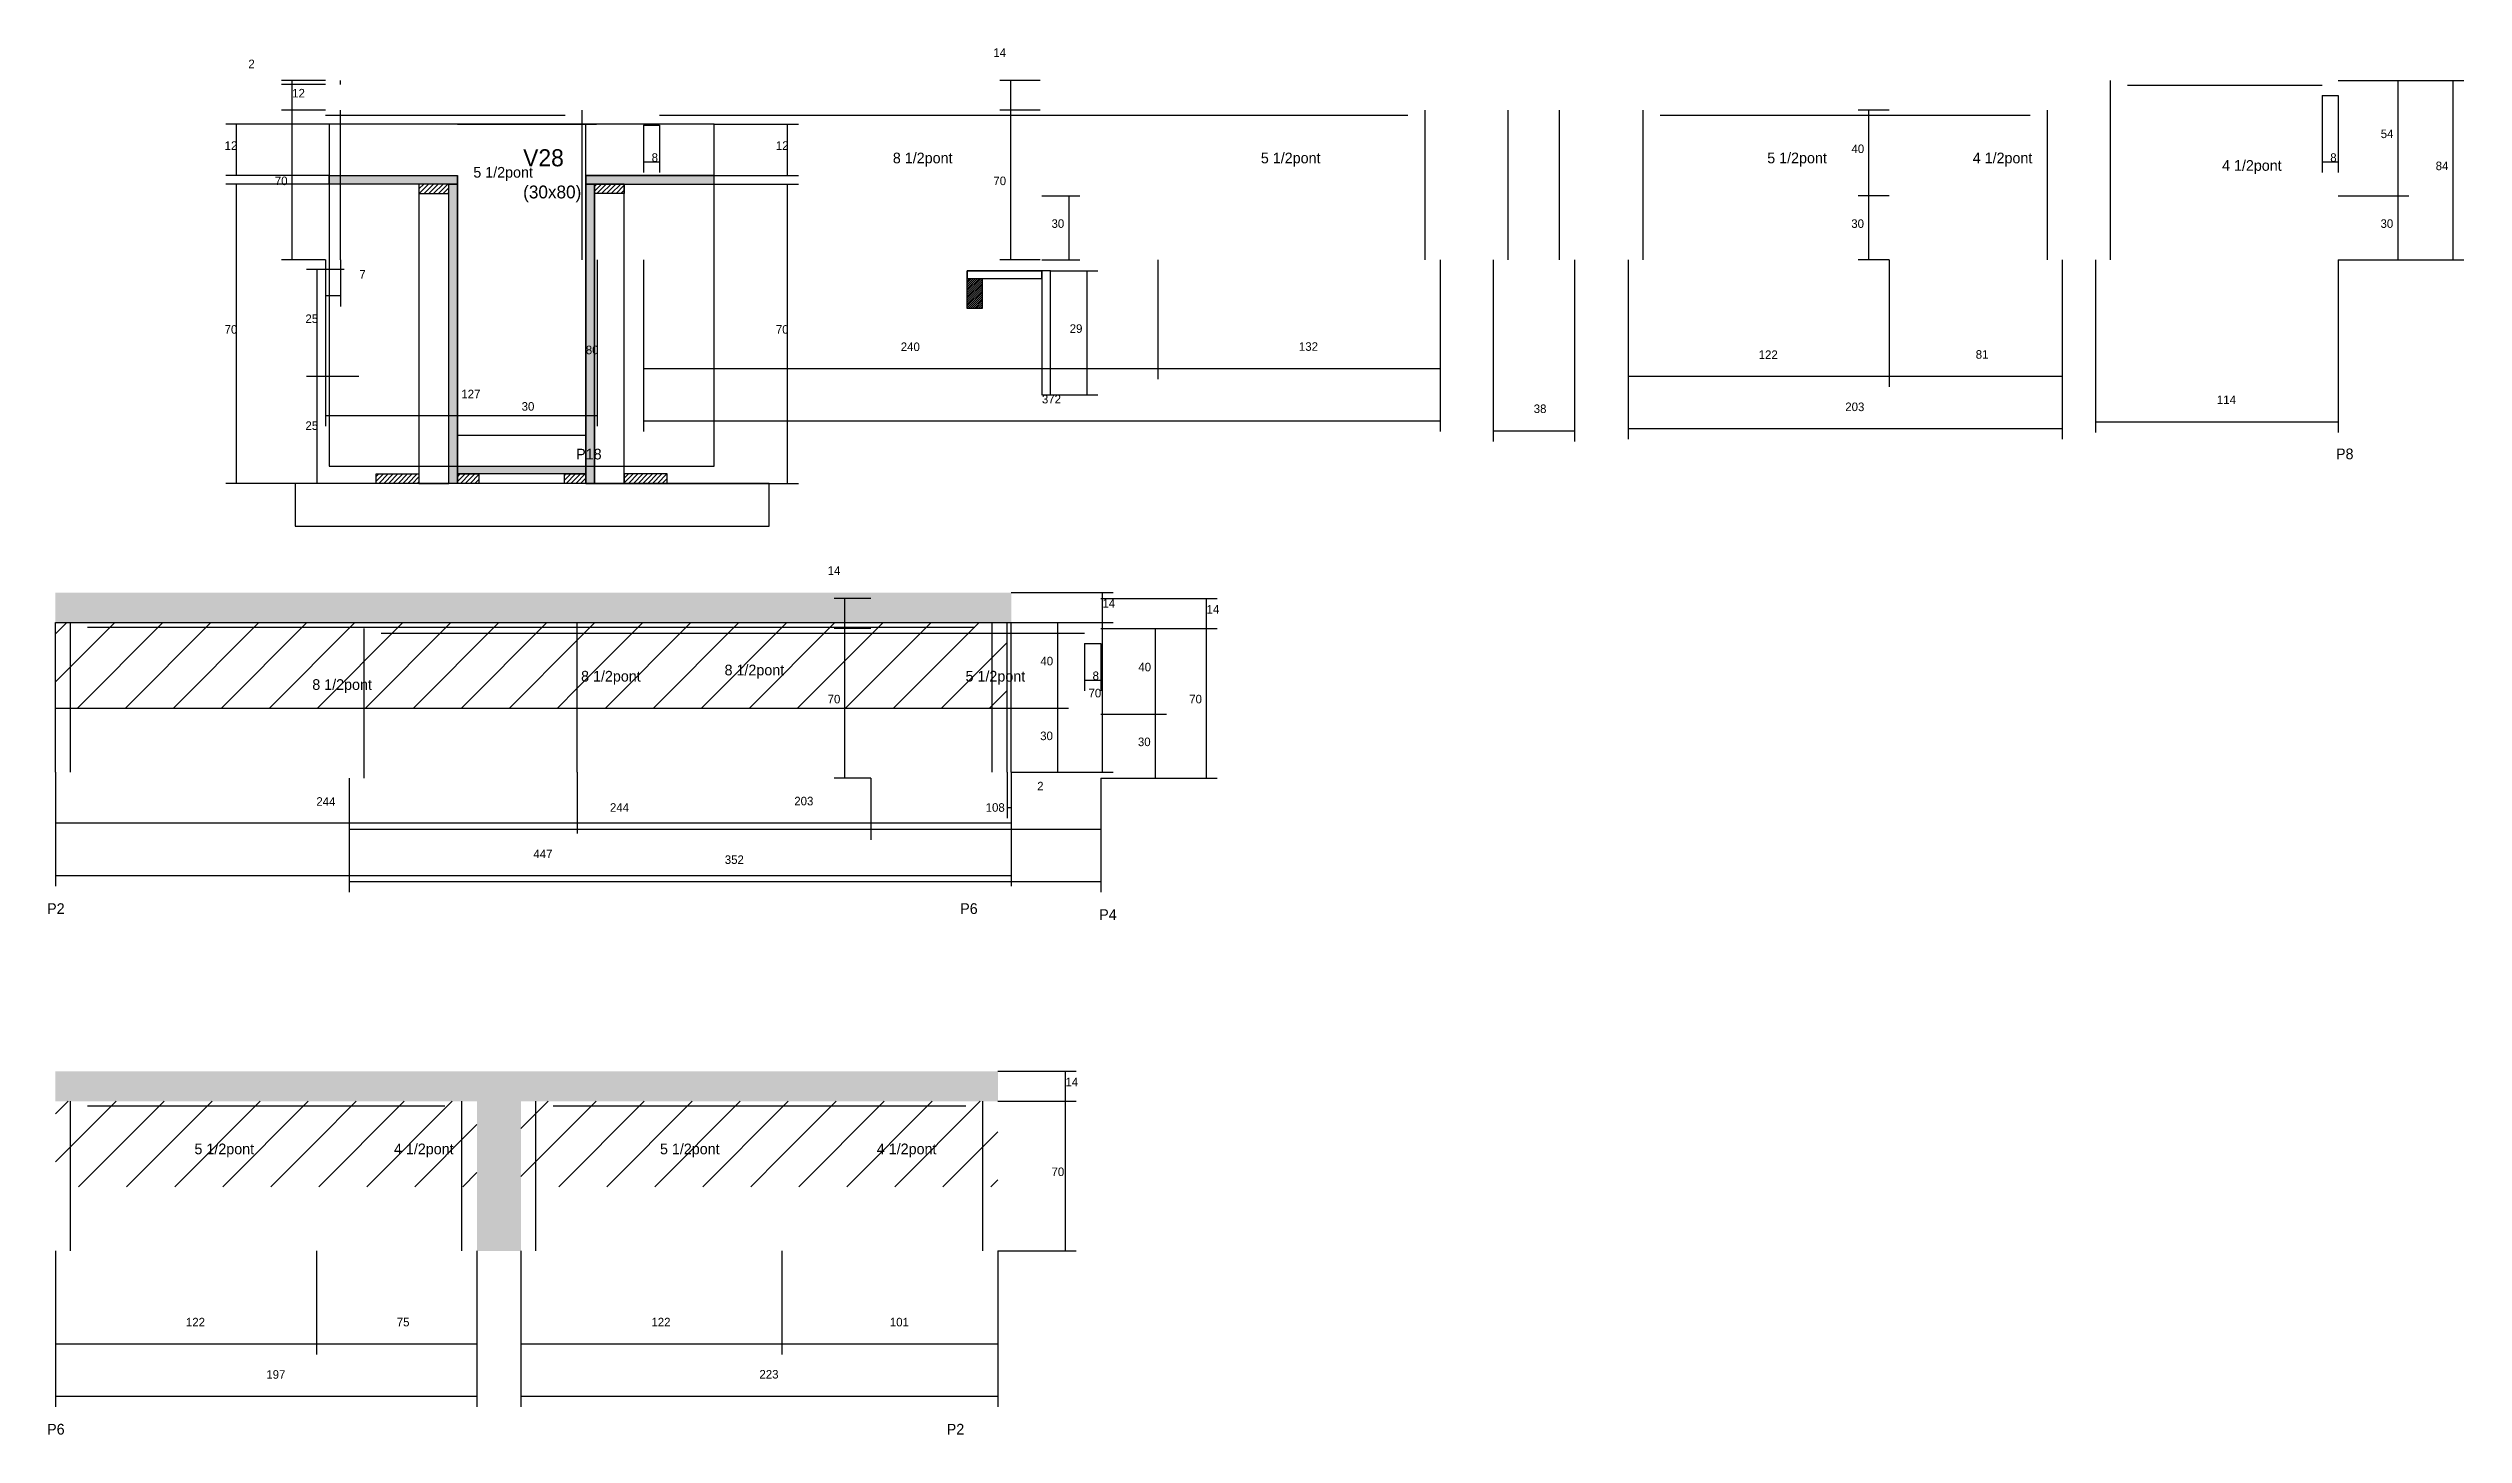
# Model space of a CAD drawing. Header units: metres. Extents: x -2848 to 22762, y -45195 to 1016.
# Drawn here: x 7778 to 8908, y -35788 to -35140 of the extents above; entities that cross this region are included whole.
import ezdxf

# ---------------------------------------------------------------- set-up
doc = ezdxf.new("R2010")
doc.units = ezdxf.units.M
for name, color, linetype in [('CONCRETO', 251, 'Continuous'), ('COTA', 4, 'Continuous'), ('Cota Seção (2x)', 4, 'Continuous'), ('Hachura', 253, 'Continuous'), ('Madeira', 126, 'Continuous'), ('NOMENCLATURA', 7, 'Continuous'), ('Painéis', 200, 'Continuous'), ('SARR_2.2x7', 40, 'Continuous'), ('Texto Seção', 7, 'Continuous')]:
    doc.layers.add(name, color=color, linetype=linetype)

msp = doc.modelspace()

# ---------------------------------------------------------------- texts
at = {"layer": 'COTA'}
for s, p in [('14', (8219.9, -35143.8)), ('2', (7871.5, -35149.1)), ('12', (7892, -35162.8)), ('12', (7860.4, -35187.3)), ('12', (8118.2, -35187.3)), ('40', (8621.2, -35188.8)), ('54', (8868.7, -35181.8)), ('8', (8060.1, -35192.9)), ('8', (8845.1, -35192.9)), ('84', (8894.4, -35196.8)), ('70', (7883.9, -35203.8)), ('70', (8219.9, -35203.8)), ('30', (8247.1, -35223.8)), ('30', (8621.1, -35223.8)), ('30', (8868.6, -35223.8)), ('7', (7923.4, -35247.5)), ('25', (7898.2, -35268.3)), ('70', (7860.4, -35273.3)), ('70', (8118.2, -35273.3)), ('240', (8176.6, -35281.4)), ('132', (8362.8, -35281.3)), ('122', (8577.8, -35285.1)), ('81', (8679.3, -35285)), ('127', (7971.1, -35303.5)), ('372', (8242.6, -35305.9)), ('38', (8472.6, -35310.4)), ('203', (8618.3, -35309.5)), ('114', (8792.1, -35306.2)), ('25', (7898.2, -35318.3)), ('14', (8142.4, -35386.1)), ('14', (8319.6, -35404.2)), ('40', (8241.9, -35428.4)), ('8', (8266.3, -35435.3)), ('40', (8287.7, -35431.2)), ('70', (8142.4, -35446.2)), ('70', (8311.5, -35446.2)), ('30', (8241.8, -35463.4)), ('30', (8287.5, -35466.2)), ('244', (7903.3, -35494.1)), ('203', (8126.8, -35493.9)), ('2', (8240.4, -35486.9)), ('244', (8040.6, -35496.9)), ('108', (8216.3, -35496.9)), ('447', (8004.8, -35518.6)), ('352', (8094.3, -35521.3)), ('122', (7842.3, -35737.6)), ('75', (7940.9, -35737.6)), ('122', (8060, -35737.6)), ('101', (8171.5, -35737.6)), ('197', (7879.9, -35762.1)), ('223', (8110.5, -35762))]:
    msp.add_text(s, height=4, dxfattribs=at).set_placement(p)
at = {"layer": 'Cota Seção (2x)'}
for s, p in [('29', (8255.6, -35272.9)), ('80', (8029.3, -35282.9)), ('30', (7999.3, -35309.3)), ('14', (8270.9, -35401.4)), ('70', (8264.4, -35443.4)), ('14', (8253.6, -35625.3)), ('70', (8247.1, -35667.3))]:
    msp.add_text(s, height=4, dxfattribs=at).set_placement(p)
at = {"layer": 'NOMENCLATURA'}
for s, p in [('5 1/2pont', (7976.7, -35200.3)), ('8 1/2pont', (8172.9, -35193.6)), ('5 1/2pont', (8345, -35193.6)), ('5 1/2pont', (8581.8, -35193.6)), ('4 1/2pont', (8677.9, -35193.6)), ('4 1/2pont', (8794.5, -35197.1)), ('P18', (8024.8, -35332.1)), ('P8', (8847.8, -35332)), ('8 1/2pont', (8027.1, -35436)), ('8 1/2pont', (8094.2, -35433.1)), ('5 1/2pont', (8206.9, -35436)), ('8 1/2pont', (7901.4, -35439.9)), ('P2', (7777.4, -35544.7)), ('P6', (8204.4, -35544.7)), ('P4', (8269.4, -35547.5)), ('5 1/2pont', (7846.3, -35657.1)), ('4 1/2pont', (7939.6, -35657.1)), ('5 1/2pont', (8064, -35657.1)), ('4 1/2pont', (8165.4, -35657.1)), ('P6', (7777.4, -35788.2)), ('P2', (8198.1, -35788.2))]:
    msp.add_text(s, height=5, dxfattribs=at).set_placement(p)
at = {"layer": 'Texto Seção'}
for s, height, p in [('V28', 8, (8000, -35195)), ('(30x80)', 6, (8000, -35210))]:
    msp.add_text(s, height=height, dxfattribs=at).set_placement(p)

# ---------------------------------------------------------------- hatches: boundary and pattern name
at = {"layer": 'COTA'}
h = msp.add_hatch(dxfattribs=at)
h.set_pattern_fill('AR-CONC', scale=0.03)
h.paths.add_polyline_path([(8228.3, -35408.4), (8228.3, -35394.4), (7781.3, -35394.4), (7781.3, -35408.4)])
h = msp.add_hatch(dxfattribs=at)
h.set_pattern_fill('AR-CONC', scale=0.03)
h.paths.add_polyline_path([(7978.4, -35702.3), (7999, -35702.3), (7999, -35632.3), (8222, -35632.3), (8222, -35618.3), (7781.3, -35618.3), (7781.3, -35632.3), (7978.4, -35632.3)])
at = {"layer": 'Hachura'}
h = msp.add_hatch(color=8, dxfattribs=at)
h.dxf.hatch_style = 1
h.paths.add_polyline_path([(7909.3, -35203.3), (7909.3, -35199.3), (7909.3, -35199.3), (7969.3, -35199.3), (7969.3, -35199.3), (7969.3, -35203.3), (7969.3, -35203.3), (7909.3, -35203.3)])
h = msp.add_hatch(dxfattribs=at)
h.set_pattern_fill('ANSI31', scale=0.5)
h.paths.add_polyline_path([(7951.3, -35203.3), (7951.3, -35207.7), (7951.3, -35207.7), (7965.3, -35207.7), (7965.3, -35207.7), (7965.3, -35203.3), (7965.3, -35203.3), (7951.3, -35203.3)])
h = msp.add_hatch(color=8, dxfattribs=at)
h.dxf.hatch_style = 1
h.paths.add_polyline_path([(7965.3, -35203.3), (7969.3, -35203.3), (7969.3, -35203.3), (7969.3, -35343.3), (7969.3, -35343.3), (7965.3, -35343.3), (7965.3, -35343.3), (7965.3, -35203.3)])
h = msp.add_hatch(color=8, dxfattribs=at)
h.dxf.hatch_style = 1
h.paths.add_polyline_path([(8089.3, -35203.3), (8089.3, -35199.3), (8089.3, -35199.3), (8029.3, -35199.3), (8029.3, -35199.3), (8029.3, -35203.3), (8029.3, -35203.3), (8089.3, -35203.3)])
h = msp.add_hatch(color=8, dxfattribs=at)
h.dxf.hatch_style = 1
h.paths.add_polyline_path([(8033.3, -35203.3), (8029.3, -35203.3), (8029.3, -35203.3), (8029.3, -35343.3), (8029.3, -35343.3), (8033.3, -35343.3), (8033.3, -35343.3), (8033.3, -35203.3)])
h = msp.add_hatch(dxfattribs=at)
h.set_pattern_fill('ANSI31', scale=0.5)
h.paths.add_polyline_path([(8047.3, -35203.3), (8047.3, -35207.7), (8047.3, -35207.7), (8033.3, -35207.7), (8033.3, -35207.7), (8033.3, -35203.3), (8033.3, -35203.3), (8047.3, -35203.3)])
h = msp.add_hatch(dxfattribs=at)
h.set_pattern_fill('ANSI31', scale=0.5)
h.paths.add_polyline_path([(7931.3, -35343.3), (7931.3, -35338.9), (7931.3, -35338.9), (7951.3, -35338.9), (7951.3, -35338.9), (7951.3, -35343.3), (7951.3, -35343.3), (7931.3, -35343.3)])
h = msp.add_hatch(color=8, dxfattribs=at)
h.dxf.hatch_style = 1
h.paths.add_polyline_path([(7969.3, -35338.9), (7969.3, -35335.3), (7969.3, -35335.3), (8029.3, -35335.3), (8029.3, -35335.3), (8029.3, -35338.9), (8029.3, -35338.9), (7969.3, -35338.9)])
h = msp.add_hatch(dxfattribs=at)
h.set_pattern_fill('ANSI31', scale=0.5)
h.paths.add_polyline_path([(7969.3, -35343.3), (7969.3, -35338.9), (7969.3, -35338.9), (7979.3, -35338.9), (7979.3, -35338.9), (7979.3, -35343.3), (7979.3, -35343.3), (7969.3, -35343.3)])
h = msp.add_hatch(dxfattribs=at)
h.set_pattern_fill('ANSI31', scale=0.5)
h.paths.add_polyline_path([(8019.3, -35343.3), (8019.3, -35338.9), (8019.3, -35338.9), (8029.3, -35338.9), (8029.3, -35338.9), (8029.3, -35343.3), (8029.3, -35343.3), (8019.3, -35343.3)])
h = msp.add_hatch(dxfattribs=at)
h.set_pattern_fill('ANSI31', scale=0.5)
h.paths.add_polyline_path([(8067.3, -35343.3), (8067.3, -35338.9), (8067.3, -35338.9), (8047.3, -35338.9), (8047.3, -35338.9), (8047.3, -35343.3), (8047.3, -35343.3), (8067.3, -35343.3)])
h = msp.add_hatch(dxfattribs=at)
h.set_pattern_fill('ANSI31', scale=5)
h.paths.add_polyline_path([(8025.3, -35408.4), (7781.3, -35408.4), (7781.3, -35448.4), (8025.3, -35448.4)])
h = msp.add_hatch(dxfattribs=at)
h.set_pattern_fill('ANSI31', scale=5)
h.paths.add_polyline_path([(8226.3, -35448.4), (8226.3, -35408.4), (8025.3, -35408.4), (8025.3, -35448.4)])
h = msp.add_hatch(dxfattribs=at)
h.set_pattern_fill('ANSI31', scale=5)
h.paths.add_polyline_path([(7781.3, -35672.3), (7903.3, -35672.3), (7903.3, -35632.3), (7781.3, -35632.3)])
h = msp.add_hatch(dxfattribs=at)
h.set_pattern_fill('ANSI31', scale=5)
h.paths.add_polyline_path([(7903.3, -35632.3), (7903.3, -35672.3), (7978.4, -35672.3), (7978.4, -35632.3)])
h = msp.add_hatch(dxfattribs=at)
h.set_pattern_fill('ANSI31', scale=5)
h.paths.add_polyline_path([(7999, -35672.3), (8121, -35672.3), (8121, -35632.3), (7999, -35632.3)])
h = msp.add_hatch(dxfattribs=at)
h.set_pattern_fill('ANSI31', scale=5)
h.paths.add_polyline_path([(8222, -35672.3), (8222, -35632.3), (8121, -35632.3), (8121, -35672.3)])
at = {"layer": 'Madeira'}
h = msp.add_hatch(dxfattribs=at)
h.set_pattern_fill('ANSI31', scale=0.2)
h.paths.add_polyline_path([(8207.7, -35261.5), (8214.7, -35261.5), (8214.7, -35247.5), (8207.7, -35247.5)])

# ---------------------------------------------------------------- linework, layer by layer
at = {"layer": 'CONCRETO'}
for points in [[(8089.3, -35199.3), (8089.3, -35175.3), (7909.3, -35175.3), (7909.3, -35199.3), (7969.3, -35199.3), (7969.3, -35335.3), (8029.3, -35335.3), (8029.3, -35209.3), (8029.3, -35199.3)], [(7909.3, -35335.3), (8089.3, -35335.3), (8089.3, -35175.3), (7909.3, -35175.3)]]:
    msp.add_lwpolyline(points, close=True, dxfattribs=at)
at = {"layer": 'COTA'}
for p, q in [((7907.6, -35154.8), (7887, -35154.8)), ((7907.6, -35156.8), (7887, -35156.8)), ((7907.6, -35156.8), (7887, -35156.8)), ((7892, -35156.8), (7892, -35154.8)), ((7892, -35168.8), (7892, -35156.8)), ((8241.8, -35154.8), (8223, -35154.8)), ((8228, -35168.8), (8228, -35154.8)), ((8841.3, -35161.8), (8841.3, -35197.9)), ((8848.8, -35154.8), (8907.5, -35154.8)), ((8848.8, -35154.8), (8881.8, -35154.8)), ((8848.8, -35161.8), (8848.8, -35197.9)), ((8876.8, -35208.8), (8876.8, -35154.8)), ((8902.5, -35238.8), (8902.5, -35154.8)), ((7907.6, -35168.8), (7887, -35168.8)), ((7907.6, -35168.8), (7887, -35168.8)), ((7892, -35238.8), (7892, -35168.8)), ((8241.8, -35168.8), (8223, -35168.8)), ((8241.8, -35168.8), (8223, -35168.8)), ((8228, -35238.8), (8228, -35168.8)), ((8638.8, -35168.8), (8624.3, -35168.8)), ((8629.3, -35208.8), (8629.3, -35168.8)), ((7909.3, -35175.3), (7860.9, -35175.3)), ((7865.9, -35199.3), (7865.9, -35175.3)), ((8056.3, -35175.8), (8056.3, -35197.9)), ((8063.8, -35175.8), (8063.8, -35197.9)), ((8089.3, -35175.3), (8128.7, -35175.3)), ((8123.7, -35199.3), (8123.7, -35175.3)), ((8056.3, -35192.9), (8063.8, -35192.9)), ((8841.3, -35192.9), (8848.8, -35192.9)), ((7909.3, -35199.3), (7860.9, -35199.3)), ((7909.3, -35203.3), (7860.9, -35203.3)), ((7865.9, -35343.3), (7865.9, -35203.3)), ((8047.3, -35203.3), (8128.7, -35203.3)), ((8089.3, -35199.3), (8128.7, -35199.3)), ((8123.7, -35343.3), (8123.7, -35203.3)), ((8242.6, -35208.8), (8260.3, -35208.8)), ((8255.3, -35238.8), (8255.3, -35208.8)), ((8638.8, -35208.8), (8624.3, -35208.8)), ((8638.8, -35208.8), (8624.3, -35208.8)), ((8629.3, -35238.8), (8629.3, -35208.8)), ((8848.8, -35208.8), (8881.8, -35208.8)), ((8848.8, -35208.8), (8881.8, -35208.8)), ((8876.8, -35238.8), (8876.8, -35208.8)), ((7907.6, -35238.8), (7887, -35238.8)), ((7907.6, -35238.8), (7907.6, -35316.6)), ((7907.6, -35238.8), (7907.6, -35260.5)), ((7914.6, -35238.8), (7914.6, -35260.5)), ((8034.6, -35238.8), (8034.6, -35316.6)), ((8056.3, -35238.8), (8056.3, -35294.5)), ((8056.3, -35238.8), (8056.3, -35319.1)), ((8241.8, -35238.8), (8223, -35238.8)), ((8242.6, -35238.8), (8260.3, -35238.8)), ((8296.8, -35238.8), (8296.8, -35294.5)), ((8296.8, -35238.8), (8296.8, -35294.5)), ((8428.8, -35238.8), (8428.8, -35294.5)), ((8428.8, -35238.8), (8428.8, -35319.1)), ((8453.6, -35238.8), (8453.6, -35323.7)), ((8491.6, -35238.8), (8491.6, -35323.7)), ((8516.8, -35238.8), (8516.8, -35298.1)), ((8516.8, -35238.8), (8516.8, -35322.7)), ((8638.8, -35238.8), (8624.3, -35238.8)), ((8638.8, -35238.8), (8638.8, -35298.1)), ((8638.8, -35238.8), (8638.8, -35298.1)), ((8719.8, -35238.8), (8719.8, -35298.1)), ((8719.8, -35238.8), (8719.8, -35322.7)), ((8735.3, -35238.8), (8735.3, -35319.5)), ((8848.8, -35238.8), (8848.8, -35319.5)), ((8848.8, -35238.8), (8907.5, -35238.8)), ((8848.8, -35238.8), (8881.8, -35238.8)), ((7916.3, -35243.3), (7898.7, -35243.3)), ((7903.7, -35293.3), (7903.7, -35243.3)), ((7907.6, -35255.5), (7914.6, -35255.5)), ((7916.3, -35293.3), (7898.7, -35293.3)), ((7923.1, -35293.3), (7898.7, -35293.3)), ((7903.7, -35343.3), (7903.7, -35293.3)), ((8056.3, -35289.5), (8296.8, -35289.5)), ((8296.8, -35289.5), (8428.8, -35289.5)), ((8516.8, -35293.1), (8638.8, -35293.1)), ((8638.8, -35293.1), (8719.8, -35293.1)), ((7907.6, -35311.6), (8034.6, -35311.6)), ((8056.3, -35314.1), (8428.8, -35314.1)), ((8453.6, -35318.7), (8491.6, -35318.7)), ((8516.8, -35317.7), (8719.8, -35317.7)), ((8735.3, -35314.5), (8848.8, -35314.5)), ((7931.3, -35343.3), (7860.9, -35343.3)), ((7923.1, -35343.3), (7898.7, -35343.3)), ((8067.3, -35343.3), (8128.7, -35343.3)), ((8162.6, -35397.2), (8145.5, -35397.2)), ((8150.5, -35411.2), (8150.5, -35397.2)), ((8270.1, -35397.2), (8324.6, -35397.2)), ((8319.6, -35411.2), (8319.6, -35397.2)), ((8162.6, -35411.2), (8145.5, -35411.2)), ((8162.6, -35411.2), (8145.5, -35411.2)), ((8150.5, -35481.2), (8150.5, -35411.2)), ((8228.3, -35408.4), (8255, -35408.4)), ((8250, -35448.4), (8250, -35408.4)), ((8270.1, -35411.2), (8324.6, -35411.2)), ((8270.1, -35411.2), (8324.6, -35411.2)), ((8270.1, -35411.2), (8300.8, -35411.2)), ((8295.8, -35451.2), (8295.8, -35411.2)), ((8319.6, -35481.2), (8319.6, -35411.2)), ((8262.6, -35418.2), (8262.6, -35440.3)), ((8270.1, -35418.2), (8270.1, -35440.3)), ((8262.6, -35435.3), (8270.1, -35435.3)), ((8228.3, -35448.4), (8255, -35448.4)), ((8228.3, -35448.4), (8255, -35448.4)), ((8250, -35478.4), (8250, -35448.4)), ((8270.1, -35451.2), (8300.8, -35451.2)), ((8270.1, -35451.2), (8300.8, -35451.2)), ((8295.8, -35481.2), (8295.8, -35451.2)), ((7781.3, -35478.4), (7781.3, -35507.1)), ((7781.3, -35478.4), (7781.3, -35531.7)), ((8025.3, -35478.4), (8025.3, -35507.1)), ((8025.3, -35478.4), (8025.3, -35507.1)), ((8226.3, -35478.4), (8226.3, -35499.9)), ((8228.3, -35478.4), (8228.3, -35507.1)), ((8228.3, -35478.4), (8228.3, -35531.7)), ((8228.3, -35478.4), (8228.3, -35499.9)), ((8228.3, -35478.4), (8255, -35478.4)), ((7918.6, -35481.2), (7918.6, -35510)), ((7918.6, -35481.2), (7918.6, -35534.5)), ((8162.6, -35481.2), (8145.5, -35481.2)), ((8162.6, -35481.2), (8162.6, -35510)), ((8162.6, -35481.2), (8162.6, -35510)), ((8270.1, -35481.2), (8270.1, -35510)), ((8270.1, -35481.2), (8270.1, -35534.5)), ((8270.1, -35481.2), (8324.6, -35481.2)), ((8270.1, -35481.2), (8300.8, -35481.2)), ((8226.3, -35494.9), (8228.3, -35494.9)), ((7781.3, -35502.1), (8025.3, -35502.1)), ((7918.6, -35505), (8162.6, -35505)), ((8025.3, -35502.1), (8228.3, -35502.1)), ((8162.6, -35505), (8270.1, -35505)), ((7781.3, -35526.7), (8228.3, -35526.7)), ((7918.6, -35529.5), (8270.1, -35529.5)), ((7781.3, -35702.3), (7781.3, -35750.7)), ((7781.3, -35702.3), (7781.3, -35775.2)), ((7903.3, -35702.3), (7903.3, -35750.7)), ((7903.3, -35702.3), (7903.3, -35750.7)), ((7978.4, -35702.3), (7978.4, -35750.7)), ((7978.4, -35702.3), (7978.4, -35775.2)), ((7999, -35702.3), (7999, -35750.7)), ((7999, -35702.3), (7999, -35775.2)), ((8121, -35702.3), (8121, -35750.7)), ((8121, -35702.3), (8121, -35750.7)), ((8222, -35702.3), (8222, -35750.7)), ((8222, -35702.3), (8222, -35775.2)), ((7781.3, -35745.7), (7903.3, -35745.7)), ((7903.3, -35745.7), (7978.4, -35745.7)), ((7999, -35745.7), (8121, -35745.7)), ((8121, -35745.7), (8222, -35745.7)), ((7781.3, -35770.2), (7978.4, -35770.2)), ((7999, -35770.2), (8222, -35770.2))]:
    msp.add_line(p, q, dxfattribs=at)
at = {"layer": 'Cota Seção (2x)'}
for p, q in [((7969.3, -35175.3), (8034.3, -35175.3)), ((8029.3, -35335.3), (8029.3, -35175.3)), ((8246.6, -35243.9), (8268.7, -35243.9)), ((8263.7, -35301.9), (8263.7, -35243.9)), ((8246.6, -35301.9), (8268.7, -35301.9)), ((7969.3, -35335.3), (7969.3, -35315.8)), ((7969.3, -35320.8), (8029.3, -35320.8)), ((8029.3, -35335.3), (8029.3, -35315.8)), ((7969.3, -35335.3), (8034.3, -35335.3)), ((8228.3, -35394.4), (8275.9, -35394.4)), ((8270.9, -35408.4), (8270.9, -35394.4)), ((8228.3, -35408.4), (8275.9, -35408.4)), ((8228.3, -35408.4), (8275.9, -35408.4)), ((8270.9, -35478.4), (8270.9, -35408.4)), ((8228.3, -35478.4), (8275.9, -35478.4)), ((8222, -35618.3), (8258.6, -35618.3)), ((8253.6, -35632.3), (8253.6, -35618.3)), ((8222, -35632.3), (8258.6, -35632.3)), ((8222, -35632.3), (8258.6, -35632.3)), ((8253.6, -35702.3), (8253.6, -35632.3)), ((8222, -35702.3), (8258.6, -35702.3))]:
    msp.add_line(p, q, dxfattribs=at)
at = {"layer": 'Madeira'}
for points in [[(7951.3, -35203.3), (7951.3, -35207.7), (7965.3, -35207.7), (7965.3, -35203.3)], [(7951.3, -35343.3), (7965.3, -35343.3), (7965.3, -35203.3), (7951.3, -35203.3)], [(8047.3, -35203.3), (8047.3, -35207.7), (8033.3, -35207.7), (8033.3, -35203.3)], [(8047.3, -35203.3), (8033.3, -35203.3), (8033.3, -35343.3), (8047.3, -35343.3)], [(8207.7, -35247.5), (8214.7, -35247.5), (8214.7, -35261.5), (8207.7, -35261.5)], [(7893.4, -35363.3), (8115, -35363.3), (8115, -35343.3), (7893.4, -35343.3)], [(7931.3, -35343.3), (7931.3, -35338.9), (7951.3, -35338.9), (7951.3, -35343.3)], [(7969.3, -35343.3), (7969.3, -35338.9), (7979.3, -35338.9), (7979.3, -35343.3)], [(8019.3, -35343.3), (8019.3, -35338.9), (8029.3, -35338.9), (8029.3, -35343.3)], [(8067.3, -35343.3), (8067.3, -35338.9), (8047.3, -35338.9), (8047.3, -35343.3)]]:
    msp.add_lwpolyline(points, close=True, dxfattribs=at)
at = {"layer": 'Painéis'}
for p, q in [((7909.3, -35199.3), (7969.3, -35199.3)), ((7909.3, -35203.3), (7909.3, -35199.3)), ((7969.3, -35203.3), (7969.3, -35199.3)), ((7969.3, -35343.3), (7969.3, -35203.3)), ((8029.3, -35199.3), (8089.3, -35199.3)), ((8029.3, -35203.3), (8029.3, -35199.3)), ((8029.3, -35343.3), (8029.3, -35203.3)), ((8089.3, -35203.3), (8089.3, -35199.3)), ((8207.7, -35243.9), (8242.6, -35243.9)), ((8207.7, -35247.5), (8207.7, -35243.9)), ((8207.7, -35247.5), (8242.6, -35247.5)), ((7969.3, -35335.3), (8029.3, -35335.3)), ((7969.3, -35338.9), (7969.3, -35335.3)), ((8029.3, -35338.9), (8029.3, -35335.3)), ((7781.3, -35408.4), (8228.3, -35408.4)), ((7781.3, -35478.4), (7781.3, -35408.4)), ((8025.3, -35478.4), (8025.3, -35408.4)), ((8226.3, -35478.4), (8226.3, -35408.4)), ((8228.3, -35478.4), (8228.3, -35408.4)), ((7781.3, -35448.4), (8228.3, -35448.4))]:
    msp.add_line(p, q, dxfattribs=at)
for points in [[(7909.3, -35203.3), (7909.3, -35199.3), (7969.3, -35199.3), (7969.3, -35203.3)], [(7965.3, -35203.3), (7969.3, -35203.3), (7969.3, -35343.3), (7965.3, -35343.3)], [(8089.3, -35203.3), (8089.3, -35199.3), (8029.3, -35199.3), (8029.3, -35203.3)], [(8033.3, -35203.3), (8029.3, -35203.3), (8029.3, -35343.3), (8033.3, -35343.3)], [(8242.6, -35301.9), (8246.6, -35301.9), (8246.6, -35243.9), (8242.6, -35243.9)], [(7969.3, -35338.9), (7969.3, -35335.3), (8029.3, -35335.3), (8029.3, -35338.9)]]:
    msp.add_lwpolyline(points, close=True, dxfattribs=at)
msp.add_lwpolyline([(8242.6, -35243.9), (8207.7, -35243.9), (8207.7, -35247.5), (8242.6, -35247.5), (8242.6, -35243.9)], dxfattribs=at)
at = {"layer": 'SARR_2.2x7'}
for p, q in [((7914.6, -35156.8), (7914.6, -35154.8)), ((8742.3, -35238.8), (8742.3, -35154.8)), ((8750.3, -35157), (8841.3, -35157)), ((8841.3, -35161.8), (8848.8, -35161.8)), ((7907.6, -35171), (8019.6, -35171)), ((7914.6, -35238.8), (7914.6, -35168.8)), ((8027.6, -35238.8), (8027.6, -35168.8)), ((8063.8, -35171), (8296.8, -35171)), ((8296.8, -35171), (8413.8, -35171)), ((8421.8, -35238.8), (8421.8, -35168.8)), ((8460.6, -35238.8), (8460.6, -35168.8)), ((8484.6, -35238.8), (8484.6, -35168.8)), ((8523.8, -35238.8), (8523.8, -35168.8)), ((8531.8, -35171), (8638.8, -35171)), ((8638.8, -35171), (8704.8, -35171)), ((8712.8, -35238.8), (8712.8, -35168.8)), ((8056.3, -35175.8), (8063.8, -35175.8)), ((7788.3, -35448.4), (7788.3, -35408.4)), ((7796.3, -35410.6), (8025.3, -35410.6)), ((7925.6, -35481.2), (7925.6, -35411.2)), ((8025.3, -35410.6), (8211.3, -35410.6)), ((8219.3, -35448.4), (8219.3, -35408.4)), ((7933.6, -35413.4), (8162.6, -35413.4)), ((8162.6, -35413.4), (8262.6, -35413.4)), ((8262.6, -35418.2), (8270.1, -35418.2)), ((7788.3, -35478.4), (7788.3, -35448.4)), ((8219.3, -35478.4), (8219.3, -35448.4)), ((7788.3, -35672.3), (7788.3, -35632.3)), ((7796.3, -35634.5), (7903.3, -35634.5)), ((7903.3, -35634.5), (7963.4, -35634.5)), ((7971.4, -35672.3), (7971.4, -35632.3)), ((8006, -35672.3), (8006, -35632.3)), ((8014, -35634.5), (8121, -35634.5)), ((8121, -35634.5), (8207, -35634.5)), ((8215, -35672.3), (8215, -35632.3)), ((7788.3, -35702.3), (7788.3, -35672.3)), ((7971.4, -35702.3), (7971.4, -35672.3)), ((8006, -35702.3), (8006, -35672.3)), ((8215, -35702.3), (8215, -35672.3))]:
    msp.add_line(p, q, dxfattribs=at)

msp.set_redraw_order([(e.dxf.handle, doc.entitydb.next_handle()) for e in msp.query("TEXT MTEXT ATTDEF DIMENSION ARC_DIMENSION")])  # texts and dimensions are drawn at this point

doc.saveas('drawing.dxf')
